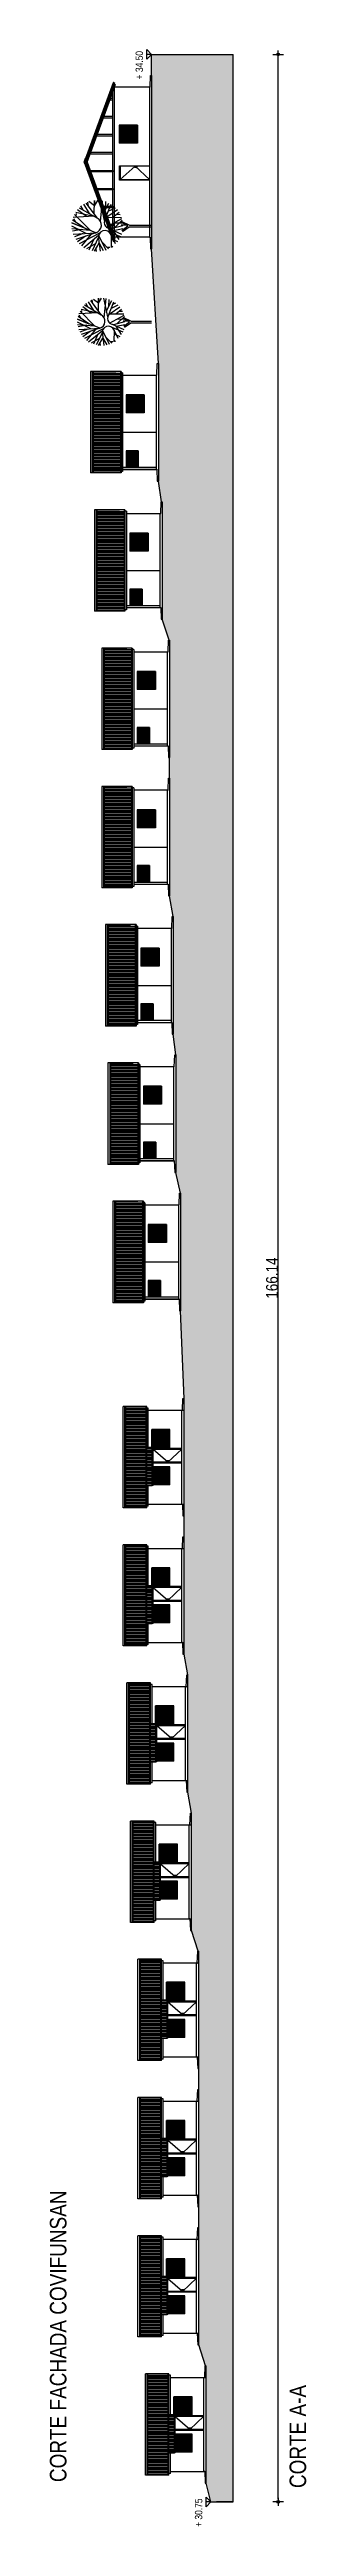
# Model space of a CAD drawing. Header units: inches. Extents: x 203 to 1065, y -1127 to 921.
# Drawn here: x 397.5 to 414.9, y 623.4 to 791.6 of the extents above; entities that cross this region are included whole.
import ezdxf

# ---------------------------------------------------------------- set-up
doc = ezdxf.new("R2010")
doc.units = ezdxf.units.IN
doc.header["$MEASUREMENT"] = 0
doc.header["$PDMODE"] = 35
doc.linetypes.add('CONTINUA', pattern=[0])
for name, color, linetype in [('1-PLATEA', 3, 'Continuous'), ('CORTE MUROS', 4, 'CONTINUA'), ('COTAS', 7, 'Continuous'), ('FACHADA ABERTURAS', 3, 'CONTINUA'), ('FACHADA MUROS', 3, 'CONTINUA'), ('FACHADA TECHO', 3, 'CONTINUA'), ('Vegetación', 102, 'Continuous')]:
    doc.layers.add(name, color=color, linetype=linetype)
doc.styles.add('TECHNICLITE', font='techl___.ttf')
doc.dimstyles.new('1-100', dxfattribs={"dimscale": 0, "dimtxt": 0.09, "dimasz": 0.03, "dimexe": 0.12, "dimexo": 0.2, "dimgap": 0.005, "dimtad": 3, "dimzin": 0, "dimdsep": 46, "dimtxsty": 'TECHNICLITE', "dimblk1": 'COTA', "dimblk2": 'COTA', "dimsah": 1, "dimcen": 2.5, "dimse1": 1, "dimse2": 1, "dimclrd": 7, "dimclre": 7, "dimclrt": 7, "dimadec": 0, "dimazin": 0, "dimtfac": 1, "dimtdec": 6, "dimtmove": 2, "dimatfit": 3, "dimldrblk": 'COTA', "dimfxl": 1, "dimtolj": 1, "dimtzin": 0, "dimarcsym": 0})

msp = doc.modelspace()

# ---------------------------------------------------------------- texts
at = {"layer": 'COTAS', "style": 'TECHNICLITE'}
for s, height, p in [('+ 34.50', 0.5, (403.842, 789.532)), ('CORTE FACHADA COVIFUNSAN ', 1.12299, (398.657, 626.43)), ('CORTE A-A  ', 1.12299, (414.898, 626.023)), ('+ 30.75', 0.5, (407.862, 623.39))]:
    msp.add_text(s, height=height, rotation=90, dxfattribs=at).set_placement(p)

# ---------------------------------------------------------------- blocks, each defined once
blk = doc.blocks.new('COTA')
h = blk.add_hatch(color=256)
edge = h.paths.add_edge_path()
edge.add_arc((0, 0), 0.5, 0, 360)
for p, q in [((-1.5, 0), (1.5, 0)), ((0, 2), (0, -2))]:
    blk.add_line(p, q)
blk.add_circle((0, 0), 0.5)
blk = doc.blocks.new('*D51')
at = {"layer": 'COTAS', "color": 7, "lineweight": -2, "transparency": 16777216}
blk.add_line((413, 625.27), (413, 791.05), dxfattribs=at)
at = {"layer": 'Defpoints', "color": 0, "transparency": 16777216}
for p in [(409.95, 791.23), (413, 791.23), (409.95, 625.09)]:
    blk.add_point(p, dxfattribs=at)
at = {"layer": 'COTAS', "color": 7, "lineweight": -2, "transparency": 16777216, "xscale": 0.18, "yscale": 0.18, "zscale": 0.18}
for p, rotation in [((413, 791.23), 90), ((413, 625.09), 270)]:
    blk.add_blockref('COTA', p, dxfattribs=dict(at, rotation=rotation))
at = {"layer": 'COTAS', "color": 7, "transparency": 16777216, "insert": (412.59, 708.16), "char_height": 0.8, "attachment_point": 5, "rotation": 90, "style": 'TECHNICLITE'}
blk.add_mtext('\\A1;166.14', dxfattribs=at)
blk = doc.blocks.new('vegetacion_02')
at = {"color": 0}
for p, q in [((-259, 948), (-106, 765)), ((-98, 862), (-238, 974)), ((-84, 753), (-215, 1003)), ((-120, 928), (-190, 1023)), ((-77, 799), (-160, 1047)), ((-88, 956), (-128, 1062)), ((-96, 1078), (-77, 799)), ((-85, 919), (4, 1094)), ((-77, 799), (43, 1094)), ((-38, 971), (-59, 1086)), ((-27, 1094), (-47, 871)), ((-47, 871), (147, 1061)), ((43, 1094), (-18, 944)), ((-18, 944), (79, 1085)), ((53, 1047), (96, 1072)), ((231, 1003), (101, 781)), ((101, 781), (289, 919)), ((126, 824), (112, 1078)), ((121, 916), (206, 1023)), ((176, 1047), (126, 824)), ((127, 1042), (158, 1038)), ((158, 878), (275, 948)), ((176, 1047), (176, 1047)), ((204, 957), (253, 982)), ((-277, 798), (-308, 796)), ((-306, 815), (-207, 759)), ((-154, 766), (-306, 745)), ((-142, 769), (-299, 846)), ((-207, 759), (-297, 708)), ((-157, 826), (-290, 884)), ((-106, 765), (-290, 676)), ((-208, 801), (-276, 914)), ((-190, 724), (-274, 642)), ((-103, 611), (-259, 612)), ((-255, 661), (-253, 626)), ((-233, 612), (-251, 592)), ((-215, 557), (-103, 611)), ((-153, 611), (-186, 533)), ((-65, 642), (-125, 496)), ((-25, 635), (-96, 482)), ((-77, 799), (-77, 799)), ((-26, 615), (12, 467)), ((-8, 671), (97, 479)), ((61, 743), (315, 716)), ((75, 694), (321, 745)), ((93, 685), (275, 612)), ((114, 664), (112, 482)), ((203, 535), (114, 664)), ((152, 710), (289, 641)), ((153, 819), (321, 815)), ((189, 647), (231, 557)), ((214, 679), (306, 676)), ((244, 625), (260, 589)), ((249, 890), (298, 899)), ((255, 817), (306, 884)), ((321, 815), (255, 817)), ((255, 817), (321, 777)), ((-160, 513), (-50, 581)), ((-63, 471), (-6, 391)), ((-51, 481), (9, 406)), ((-50, 581), (-27, 467)), ((-15, 571), (77, 474)), ((-6, 391), (-6, 114)), ((9, 406), (53, 494)), ((66, 487), (15, 385)), ((15, 385), (15, 114)), ((19, 489), (19, 427)), ((46, 572), (43, 467)), ((113, 589), (176, 513)), ((150, 543), (148, 501))]:
    blk.add_line(p, q, dxfattribs=at)
for centre, radius, start, end in [((-133, 687), 82, 291.545, 105.3248), ((16, 829), 97.6, 198.1269, 330.7815), ((51, 621), 76.8, 34.0996, 184.5131)]:
    blk.add_arc(centre, radius, start, end, dxfattribs=at)

# ---------------------------------------------------------------- dimensions: what is measured, and where the dimension line sits
at = {"layer": 'COTAS'}
dim = msp.add_linear_dim(base=(413.002, 791.229), p1=(409.946, 625.086), p2=(409.946, 791.229), angle=90, dimstyle='1-100', override={"dimscale": 1, "dimtxt": 0.8, "dimasz": 0.18}, dxfattribs=at)
dim.commit()
dim.dimension.update_dxf_attribs({"geometry": '*D51', "text_midpoint": (412.588, 708.157)})

# ---------------------------------------------------------------- hatches: boundary and pattern name
at = {"linetype": 'ByBlock', "true_color": 0x139b48}
h = msp.add_hatch(color=114, dxfattribs=at)
h.dxf.hatch_style = 1
h.paths.add_polyline_path([(409.946, 791.229), (404.426, 791.229), (404.426, 789.805), (404.426, 778.029), (404.884, 770.246), (404.884, 762.266), (405.107, 760.859), (405.142, 760.859), (405.142, 752.879), (405.607, 751.472), (405.642, 751.472), (405.642, 743.492), (405.642, 742.085), (405.642, 734.105), (405.892, 732.698), (405.892, 724.718), (406.06, 723.311), (406.06, 715.331), (406.392, 713.924), (406.392, 705.944), (406.624, 699.983), (406.624, 692.021), (406.624, 690.603), (406.624, 682.641), (406.874, 681.223), (406.874, 673.261), (407.124, 671.843), (407.124, 663.881), (407.589, 662.463), (407.624, 662.463), (407.624, 654.501), (407.624, 653.083), (407.624, 645.121), (407.625, 643.703), (407.625, 635.741), (408.09, 634.323), (408.125, 634.323), (408.125, 626.361), (408.446, 625.086), (409.946, 625.086)])
at = {"layer": 'CORTE MUROS'}
h = msp.add_hatch(dxfattribs=at)
h.set_pattern_fill('_USER', color=251, scale=0.1, angle=180, style=0, pattern_type=0)
h.set_pattern_definition([(180, (1173.03361, -1461.80752), (-1e-17, -0.1), [])])
h.paths.add_polyline_path([(400.465, 762.816), (400.465, 769.7), (402.309, 769.691), (402.309, 762.807)])
h = msp.add_hatch(dxfattribs=at)
h.set_pattern_fill('_USER', color=251, scale=0.1, angle=180, style=0, pattern_type=0)
h.set_pattern_definition([(180, (1173.29128, -1471.19452), (-1e-17, -0.1), [])])
h.paths.add_polyline_path([(400.723, 753.429), (400.723, 760.313), (402.567, 760.304), (402.567, 753.42)])
h = msp.add_hatch(dxfattribs=at)
h.set_pattern_fill('_USER', color=251, scale=0.1, angle=180, style=0, pattern_type=0)
h.set_pattern_definition([(180, (1173.79128, -1480.58152), (-1e-17, -0.1), [])])
h.paths.add_polyline_path([(401.223, 744.042), (401.223, 750.926), (403.067, 750.917), (403.067, 744.033)])
h = msp.add_hatch(dxfattribs=at)
h.set_pattern_fill('_USER', color=251, scale=0.1, angle=180, style=0, pattern_type=0)
h.set_pattern_definition([(180, (1173.79128, -1489.96852), (-1e-17, -0.1), [])])
h.paths.add_polyline_path([(401.223, 734.655), (401.223, 741.539), (403.067, 741.53), (403.067, 734.646)])
h = msp.add_hatch(dxfattribs=at)
h.set_pattern_fill('_USER', color=251, scale=0.1, angle=180, style=0, pattern_type=0)
h.set_pattern_definition([(180, (1174.04128, -1499.35552), (-1e-17, -0.1), [])])
h.paths.add_polyline_path([(401.473, 725.268), (401.473, 732.152), (403.317, 732.143), (403.317, 725.259)])
h = msp.add_hatch(dxfattribs=at)
h.set_pattern_fill('_USER', color=251, scale=0.1, angle=180, style=0, pattern_type=0)
h.set_pattern_definition([(180, (1174.2095, -1508.74252), (-1e-17, -0.1), [])])
h.paths.add_polyline_path([(401.641, 715.881), (401.641, 722.765), (403.485, 722.756), (403.485, 715.872)])
h = msp.add_hatch(dxfattribs=at)
h.set_pattern_fill('_USER', color=251, scale=0.1, angle=180, style=0, pattern_type=0)
h.set_pattern_definition([(180, (1174.54128, -1518.12952), (-1e-17, -0.1), [])])
h.paths.add_polyline_path([(401.973, 706.494), (401.973, 713.378), (403.817, 713.369), (403.817, 706.485)])
at = {"layer": 'FACHADA ABERTURAS'}
for points in [[(402.313, 785.839), (402.313, 786.371), (403.399, 786.371), (403.399, 785.839)], [(402.313, 785.254), (402.313, 785.79), (403.399, 785.79), (403.399, 785.254)], [(402.771, 767.532), (402.771, 768.064), (403.858, 768.064), (403.858, 767.532)], [(403.453, 764.268), (402.771, 764.268), (402.771, 763.736), (403.453, 763.736)], [(402.771, 763.206), (402.771, 763.687), (403.453, 763.687), (403.453, 763.206)], [(403.029, 758.145), (403.029, 758.677), (404.116, 758.677), (404.116, 758.145)], [(403.029, 757.56), (403.029, 758.096), (404.116, 758.096), (404.116, 757.56)], [(403.711, 754.881), (403.029, 754.881), (403.029, 754.349), (403.711, 754.349)], [(403.029, 753.819), (403.029, 754.3), (403.711, 754.3), (403.711, 753.819)], [(403.529, 748.758), (403.529, 749.29), (404.616, 749.29), (404.616, 748.758)], [(403.529, 748.173), (403.529, 748.709), (404.616, 748.709), (404.616, 748.173)], [(404.211, 745.494), (403.529, 745.494), (403.529, 744.962), (404.211, 744.962)], [(403.529, 744.432), (403.529, 744.913), (404.211, 744.913), (404.211, 744.432)], [(403.529, 739.371), (403.529, 739.903), (404.616, 739.903), (404.616, 739.371)], [(403.529, 738.786), (403.529, 739.322), (404.616, 739.322), (404.616, 738.786)], [(404.211, 736.107), (403.529, 736.107), (403.529, 735.575), (404.211, 735.575)], [(403.529, 735.045), (403.529, 735.526), (404.211, 735.526), (404.211, 735.045)], [(403.779, 729.984), (403.779, 730.516), (404.866, 730.516), (404.866, 729.984)], [(403.779, 729.399), (403.779, 729.935), (404.866, 729.935), (404.866, 729.399)], [(404.461, 726.72), (403.779, 726.72), (403.779, 726.188), (404.461, 726.188)], [(403.779, 725.658), (403.779, 726.139), (404.461, 726.139), (404.461, 725.658)], [(403.947, 720.597), (403.947, 721.129), (405.034, 721.129), (405.034, 720.597)], [(403.947, 720.012), (403.947, 720.548), (405.034, 720.548), (405.034, 720.012)], [(404.629, 717.333), (403.947, 717.333), (403.947, 716.801), (404.629, 716.801)], [(403.947, 716.271), (403.947, 716.752), (404.629, 716.752), (404.629, 716.271)], [(404.279, 711.21), (404.279, 711.742), (405.366, 711.742), (405.366, 711.21)], [(404.279, 710.625), (404.279, 711.161), (405.366, 711.161), (405.366, 710.625)], [(404.961, 707.946), (404.279, 707.946), (404.279, 707.414), (404.961, 707.414)], [(404.279, 706.884), (404.279, 707.365), (404.961, 707.365), (404.961, 706.884)], [(405.598, 697.284), (405.598, 697.821), (404.511, 697.821), (404.511, 697.284)], [(404.511, 697.235), (404.511, 696.703), (405.598, 696.703), (405.598, 697.235)], [(405.598, 687.904), (405.598, 688.441), (404.511, 688.441), (404.511, 687.904)], [(404.511, 687.855), (404.511, 687.323), (405.598, 687.323), (405.598, 687.855)], [(405.848, 678.524), (405.848, 679.061), (404.761, 679.061), (404.761, 678.524)], [(404.761, 678.475), (404.761, 677.943), (405.848, 677.943), (405.848, 678.475)], [(406.098, 669.144), (406.098, 669.681), (405.011, 669.681), (405.011, 669.144)], [(405.011, 669.095), (405.011, 668.563), (406.098, 668.563), (406.098, 669.095)], [(406.598, 659.764), (406.598, 660.301), (405.511, 660.301), (405.511, 659.764)], [(405.511, 659.715), (405.511, 659.183), (406.598, 659.183), (406.598, 659.715)], [(406.598, 650.384), (406.598, 650.921), (405.511, 650.921), (405.511, 650.384)], [(405.511, 650.335), (405.511, 649.803), (406.598, 649.803), (406.598, 650.335)], [(406.599, 641.004), (406.599, 641.541), (405.512, 641.541), (405.512, 641.004)], [(405.512, 640.955), (405.512, 640.423), (406.599, 640.423), (406.599, 640.955)], [(407.099, 631.624), (407.099, 632.161), (406.012, 632.161), (406.012, 631.624)], [(406.012, 631.575), (406.012, 631.043), (407.099, 631.043), (407.099, 631.575)]]:
    msp.add_hatch(color=252, dxfattribs=at).paths.add_polyline_path(points)
at = {"layer": 'FACHADA ABERTURAS', "transparency": 33554687}
msp.add_hatch(color=252, dxfattribs=at).paths.add_polyline_path([(402.771, 766.947), (402.771, 767.483), (403.858, 767.483), (403.858, 766.947)])
at = {"layer": 'FACHADA ABERTURAS'}
h = msp.add_hatch(color=252, dxfattribs=at)
h.paths.add_polyline_path([(405.598, 694.76), (405.598, 695.297), (404.529, 695.297), (404.529, 694.76)])
h.paths.add_polyline_path([(405.598, 694.179), (405.598, 694.711), (404.529, 694.711), (404.529, 694.179)])
h = msp.add_hatch(color=252, dxfattribs=at)
h.paths.add_polyline_path([(405.598, 685.38), (405.598, 685.917), (404.529, 685.917), (404.529, 685.38)])
h.paths.add_polyline_path([(405.598, 684.799), (405.598, 685.331), (404.529, 685.331), (404.529, 684.799)])
h = msp.add_hatch(color=252, dxfattribs=at)
h.paths.add_polyline_path([(405.848, 676), (405.848, 676.537), (404.779, 676.537), (404.779, 676)])
h.paths.add_polyline_path([(405.848, 675.419), (405.848, 675.951), (404.779, 675.951), (404.779, 675.419)])
h = msp.add_hatch(color=252, dxfattribs=at)
h.paths.add_polyline_path([(406.098, 666.62), (406.098, 667.157), (405.029, 667.157), (405.029, 666.62)])
h.paths.add_polyline_path([(406.098, 666.039), (406.098, 666.571), (405.029, 666.571), (405.029, 666.039)])
h = msp.add_hatch(color=252, dxfattribs=at)
h.paths.add_polyline_path([(406.598, 657.24), (406.598, 657.777), (405.529, 657.777), (405.529, 657.24)])
h.paths.add_polyline_path([(406.598, 656.659), (406.598, 657.191), (405.529, 657.191), (405.529, 656.659)])
h = msp.add_hatch(color=252, dxfattribs=at)
h.paths.add_polyline_path([(406.598, 647.86), (406.598, 648.397), (405.529, 648.397), (405.529, 647.86)])
h.paths.add_polyline_path([(406.598, 647.279), (406.598, 647.811), (405.529, 647.811), (405.529, 647.279)])
h = msp.add_hatch(color=252, dxfattribs=at)
h.paths.add_polyline_path([(406.599, 638.48), (406.599, 639.017), (405.53, 639.017), (405.53, 638.48)])
h.paths.add_polyline_path([(406.599, 637.899), (406.599, 638.431), (405.53, 638.431), (405.53, 637.899)])
h = msp.add_hatch(color=252, dxfattribs=at)
h.paths.add_polyline_path([(407.099, 629.1), (407.099, 629.637), (406.03, 629.637), (406.03, 629.1)])
h.paths.add_polyline_path([(407.099, 628.519), (407.099, 629.051), (406.03, 629.051), (406.03, 628.519)])
at = {"layer": 'FACHADA TECHO'}
h = msp.add_hatch(dxfattribs=at)
h.set_pattern_fill('_USER', color=251, scale=0.1, angle=180, style=0, pattern_type=0)
h.set_pattern_definition([(180, (-861.93225, -1791.36655), (-1e-17, -0.1), [])])
h.paths.add_polyline_path([(402.674, 692.567), (404.049, 692.567), (404.049, 699.437), (402.674, 699.437)])
h = msp.add_hatch(dxfattribs=at)
h.set_pattern_fill('_USER', color=251, scale=0.1, angle=180, style=0, pattern_type=0)
h.set_pattern_definition([(180, (1629.515, -1852.38834), (-1e-17, -0.1), [])])
h.paths.add_polyline_path([(404.474, 696.66), (404.104, 696.66), (404.104, 694.082), (404.474, 694.082)])
h = msp.add_hatch(dxfattribs=at)
h.set_pattern_fill('_USER', color=251, scale=0.1, angle=180, style=0, pattern_type=0)
h.set_pattern_definition([(180, (-861.93225, -1800.74655), (-1e-17, -0.1), [])])
h.paths.add_polyline_path([(402.674, 683.187), (404.049, 683.187), (404.049, 690.057), (402.674, 690.057)])
h = msp.add_hatch(dxfattribs=at)
h.set_pattern_fill('_USER', color=251, scale=0.1, angle=180, style=0, pattern_type=0)
h.set_pattern_definition([(180, (1629.515, -1861.76834), (-1e-17, -0.1), [])])
h.paths.add_polyline_path([(404.474, 687.28), (404.104, 687.28), (404.104, 684.702), (404.474, 684.702)])
h = msp.add_hatch(dxfattribs=at)
h.set_pattern_fill('_USER', color=251, scale=0.1, angle=180, style=0, pattern_type=0)
h.set_pattern_definition([(180, (-861.68225, -1810.12655), (-1e-17, -0.1), [])])
h.paths.add_polyline_path([(402.924, 673.807), (404.299, 673.807), (404.299, 680.677), (402.924, 680.677)])
h = msp.add_hatch(dxfattribs=at)
h.set_pattern_fill('_USER', color=251, scale=0.1, angle=180, style=0, pattern_type=0)
h.set_pattern_definition([(180, (1629.765, -1871.14834), (-1e-17, -0.1), [])])
h.paths.add_polyline_path([(404.724, 677.9), (404.354, 677.9), (404.354, 675.322), (404.724, 675.322)])
h = msp.add_hatch(dxfattribs=at)
h.set_pattern_fill('_USER', color=251, scale=0.1, angle=180, style=0, pattern_type=0)
h.set_pattern_definition([(180, (-861.43225, -1819.50655), (-1e-17, -0.1), [])])
h.paths.add_polyline_path([(403.174, 664.427), (404.549, 664.427), (404.549, 671.297), (403.174, 671.297)])
h = msp.add_hatch(dxfattribs=at)
h.set_pattern_fill('_USER', color=251, scale=0.1, angle=180, style=0, pattern_type=0)
h.set_pattern_definition([(180, (1630.015, -1880.52834), (-1e-17, -0.1), [])])
h.paths.add_polyline_path([(404.974, 668.52), (404.604, 668.52), (404.604, 665.942), (404.974, 665.942)])
h = msp.add_hatch(dxfattribs=at)
h.set_pattern_fill('_USER', color=251, scale=0.1, angle=180, style=0, pattern_type=0)
h.set_pattern_definition([(180, (-860.93225, -1828.88655), (-1e-17, -0.1), [])])
h.paths.add_polyline_path([(403.674, 655.047), (405.049, 655.047), (405.049, 661.917), (403.674, 661.917)])
h = msp.add_hatch(dxfattribs=at)
h.set_pattern_fill('_USER', color=251, scale=0.1, angle=180, style=0, pattern_type=0)
h.set_pattern_definition([(180, (1630.515, -1889.90834), (-1e-17, -0.1), [])])
h.paths.add_polyline_path([(405.474, 659.14), (405.104, 659.14), (405.104, 656.562), (405.474, 656.562)])
h = msp.add_hatch(dxfattribs=at)
h.set_pattern_fill('_USER', color=251, scale=0.1, angle=180, style=0, pattern_type=0)
h.set_pattern_definition([(180, (-860.93225, -1838.26655), (-1e-17, -0.1), [])])
h.paths.add_polyline_path([(403.674, 645.667), (405.049, 645.667), (405.049, 652.537), (403.674, 652.537)])
h = msp.add_hatch(dxfattribs=at)
h.set_pattern_fill('_USER', color=251, scale=0.1, angle=180, style=0, pattern_type=0)
h.set_pattern_definition([(180, (1630.515, -1899.28834), (-1e-17, -0.1), [])])
h.paths.add_polyline_path([(405.474, 649.76), (405.104, 649.76), (405.104, 647.182), (405.474, 647.182)])
h = msp.add_hatch(dxfattribs=at)
h.set_pattern_fill('_USER', color=251, scale=0.1, angle=180, style=0, pattern_type=0)
h.set_pattern_definition([(180, (-860.93131, -1847.64655), (-1e-17, -0.1), [])])
h.paths.add_polyline_path([(403.675, 636.287), (405.05, 636.287), (405.05, 643.157), (403.675, 643.157)])
h = msp.add_hatch(dxfattribs=at)
h.set_pattern_fill('_USER', color=251, scale=0.1, angle=180, style=0, pattern_type=0)
h.set_pattern_definition([(180, (1630.51594, -1908.66834), (-1e-17, -0.1), [])])
h.paths.add_polyline_path([(405.475, 640.38), (405.105, 640.38), (405.105, 637.802), (405.475, 637.802)])
h = msp.add_hatch(dxfattribs=at)
h.set_pattern_fill('_USER', color=251, scale=0.1, angle=180, style=0, pattern_type=0)
h.set_pattern_definition([(180, (-860.43131, -1857.02655), (-1e-17, -0.1), [])])
h.paths.add_polyline_path([(404.175, 626.907), (405.55, 626.907), (405.55, 633.777), (404.175, 633.777)])
h = msp.add_hatch(dxfattribs=at)
h.set_pattern_fill('_USER', color=251, scale=0.1, angle=180, style=0, pattern_type=0)
h.set_pattern_definition([(180, (1631.01594, -1918.04834), (-1e-17, -0.1), [])])
h.paths.add_polyline_path([(405.975, 631), (405.605, 631), (405.605, 628.422), (405.975, 628.422)])

# ---------------------------------------------------------------- linework, layer by layer
at = {"linetype": 'ByBlock'}
for p, q in [((406.624, 690.603), (406.624, 692.021)), ((409.946, 625.086), (408.826, 625.086))]:
    msp.add_line(p, q, dxfattribs=at)
at = {"layer": '1-PLATEA', "color": 4}
for p, q in [((404.276, 789.005), (404.276, 778.829)), ((404.276, 789.005), (404.326, 789.005)), ((404.326, 789.005), (404.356, 789.805)), ((404.356, 789.805), (404.426, 789.805)), ((404.426, 789.805), (404.426, 778.029)), ((404.276, 778.829), (404.326, 778.829)), ((404.326, 778.829), (404.356, 778.029)), ((404.356, 778.029), (404.426, 778.029)), ((404.784, 769.446), (404.814, 770.246)), ((404.814, 770.246), (404.884, 770.246)), ((404.884, 770.246), (404.884, 762.266)), ((404.734, 769.446), (404.734, 763.066)), ((404.734, 769.446), (404.784, 769.446)), ((404.734, 763.066), (404.784, 763.066)), ((404.784, 763.066), (404.814, 762.266)), ((404.814, 762.266), (404.884, 762.266)), ((404.992, 760.059), (404.992, 753.679)), ((404.992, 760.059), (405.042, 760.059)), ((405.042, 760.059), (405.072, 760.859)), ((405.072, 760.859), (405.142, 760.859)), ((405.142, 760.859), (405.142, 752.879)), ((404.992, 753.679), (405.042, 753.679)), ((405.042, 753.679), (405.072, 752.879)), ((405.072, 752.879), (405.142, 752.879)), ((405.492, 750.672), (405.492, 744.292)), ((405.492, 750.672), (405.542, 750.672)), ((405.542, 750.672), (405.572, 751.472)), ((405.572, 751.472), (405.642, 751.472)), ((405.642, 751.472), (405.642, 743.492)), ((405.492, 744.292), (405.542, 744.292)), ((405.542, 744.292), (405.572, 743.492)), ((405.572, 743.492), (405.642, 743.492)), ((405.542, 741.285), (405.572, 742.085)), ((405.572, 742.085), (405.642, 742.085)), ((405.642, 742.085), (405.642, 734.105)), ((405.492, 741.285), (405.492, 734.905)), ((405.492, 741.285), (405.542, 741.285)), ((405.492, 734.905), (405.542, 734.905)), ((405.542, 734.905), (405.572, 734.105)), ((405.572, 734.105), (405.642, 734.105)), ((405.742, 731.898), (405.742, 725.518)), ((405.742, 731.898), (405.792, 731.898)), ((405.792, 731.898), (405.822, 732.698)), ((405.822, 732.698), (405.892, 732.698)), ((405.892, 732.698), (405.892, 724.718)), ((405.742, 725.518), (405.792, 725.518)), ((405.792, 725.518), (405.822, 724.718)), ((405.822, 724.718), (405.892, 724.718)), ((405.96, 722.511), (405.99, 723.311)), ((405.99, 723.311), (406.06, 723.311)), ((406.06, 723.311), (406.06, 715.331)), ((405.91, 722.511), (405.91, 716.131)), ((405.91, 722.511), (405.96, 722.511)), ((405.91, 716.131), (405.96, 716.131)), ((405.96, 716.131), (405.99, 715.331)), ((405.99, 715.331), (406.06, 715.331)), ((406.242, 713.124), (406.242, 706.744)), ((406.242, 713.124), (406.292, 713.124)), ((406.292, 713.124), (406.322, 713.924)), ((406.322, 713.924), (406.392, 713.924)), ((406.392, 713.924), (406.392, 705.944)), ((406.242, 706.744), (406.292, 706.744)), ((406.292, 706.744), (406.322, 705.944)), ((406.322, 705.944), (406.392, 705.944)), ((406.524, 699.183), (406.554, 699.983)), ((406.554, 699.983), (406.624, 699.983)), ((406.624, 692.021), (406.624, 699.983)), ((406.474, 692.821), (406.474, 699.183)), ((406.474, 699.183), (406.524, 699.183)), ((406.474, 692.821), (406.524, 692.821)), ((406.524, 692.821), (406.554, 692.021)), ((406.554, 692.021), (406.624, 692.021)), ((406.474, 683.441), (406.474, 689.803)), ((406.474, 689.803), (406.524, 689.803)), ((406.524, 689.803), (406.554, 690.603)), ((406.554, 690.603), (406.624, 690.603)), ((406.624, 682.641), (406.624, 690.603)), ((406.474, 683.441), (406.524, 683.441)), ((406.524, 683.441), (406.554, 682.641)), ((406.554, 682.641), (406.624, 682.641)), ((406.774, 680.423), (406.804, 681.223)), ((406.804, 681.223), (406.874, 681.223)), ((406.874, 673.261), (406.874, 681.223)), ((406.724, 674.061), (406.724, 680.423)), ((406.724, 680.423), (406.774, 680.423)), ((406.724, 674.061), (406.774, 674.061)), ((406.774, 674.061), (406.804, 673.261)), ((406.804, 673.261), (406.874, 673.261)), ((406.974, 664.681), (406.974, 671.043)), ((406.974, 671.043), (407.024, 671.043)), ((407.024, 671.043), (407.054, 671.843)), ((407.054, 671.843), (407.124, 671.843)), ((407.124, 663.881), (407.124, 671.843)), ((406.974, 664.681), (407.024, 664.681)), ((407.024, 664.681), (407.054, 663.881)), ((407.054, 663.881), (407.124, 663.881)), ((407.474, 655.301), (407.474, 661.663)), ((407.474, 661.663), (407.524, 661.663)), ((407.524, 661.663), (407.554, 662.463)), ((407.554, 662.463), (407.624, 662.463)), ((407.624, 654.501), (407.624, 662.463)), ((407.474, 655.301), (407.524, 655.301)), ((407.524, 655.301), (407.554, 654.501)), ((407.554, 654.501), (407.624, 654.501)), ((407.524, 652.283), (407.554, 653.083)), ((407.554, 653.083), (407.624, 653.083)), ((407.624, 645.121), (407.624, 653.083)), ((407.474, 645.921), (407.474, 652.283)), ((407.474, 652.283), (407.524, 652.283)), ((407.474, 645.921), (407.524, 645.921)), ((407.524, 645.921), (407.554, 645.121)), ((407.554, 645.121), (407.624, 645.121)), ((407.475, 636.541), (407.475, 642.903)), ((407.475, 642.903), (407.525, 642.903)), ((407.525, 642.903), (407.555, 643.703)), ((407.555, 643.703), (407.625, 643.703)), ((407.625, 635.741), (407.625, 643.703)), ((407.475, 636.541), (407.525, 636.541)), ((407.525, 636.541), (407.555, 635.741)), ((407.555, 635.741), (407.625, 635.741)), ((408.025, 633.523), (408.055, 634.323)), ((408.055, 634.323), (408.125, 634.323)), ((408.125, 626.361), (408.125, 634.323)), ((407.975, 627.161), (407.975, 633.523)), ((407.975, 633.523), (408.025, 633.523)), ((407.975, 627.161), (408.025, 627.161)), ((408.025, 627.161), (408.055, 626.361)), ((408.055, 626.361), (408.125, 626.361))]:
    msp.add_line(p, q, dxfattribs=at)
at = {"layer": 'CORTE MUROS'}
for p, q in [((402.464, 769.6), (402.364, 769.6)), ((402.464, 769.6), (402.464, 762.912)), ((402.464, 762.912), (402.364, 762.912)), ((402.721, 760.213), (402.621, 760.213)), ((402.721, 760.213), (402.721, 753.525)), ((402.721, 753.525), (402.621, 753.525)), ((403.221, 750.826), (403.121, 750.826)), ((403.221, 750.826), (403.221, 744.138)), ((403.221, 744.138), (403.121, 744.138)), ((403.221, 741.439), (403.121, 741.439)), ((403.221, 741.439), (403.221, 734.751)), ((403.221, 734.751), (403.121, 734.751)), ((403.471, 732.052), (403.371, 732.052)), ((403.471, 732.052), (403.471, 725.364)), ((403.471, 725.364), (403.371, 725.364)), ((403.639, 722.665), (403.539, 722.665)), ((403.639, 722.665), (403.639, 715.977)), ((403.639, 715.977), (403.539, 715.977)), ((403.971, 713.278), (403.871, 713.278)), ((403.971, 713.278), (403.971, 706.59)), ((403.971, 706.59), (403.871, 706.59)), ((404.204, 699.337), (404.104, 699.337)), ((404.204, 696.66), (404.204, 699.337)), ((404.474, 696.66), (404.474, 694.082)), ((404.204, 692.667), (404.204, 694.082)), ((404.204, 692.667), (404.104, 692.667)), ((404.204, 689.957), (404.104, 689.957)), ((404.204, 687.28), (404.204, 689.957)), ((404.474, 687.28), (404.474, 684.702)), ((404.204, 683.287), (404.204, 684.702)), ((404.204, 683.287), (404.104, 683.287)), ((404.454, 680.577), (404.354, 680.577)), ((404.454, 677.9), (404.454, 680.577)), ((404.724, 677.9), (404.724, 675.322)), ((404.454, 673.907), (404.454, 675.322)), ((404.454, 673.907), (404.354, 673.907)), ((404.704, 671.197), (404.604, 671.197)), ((404.704, 668.52), (404.704, 671.197)), ((404.974, 668.52), (404.974, 665.942)), ((404.704, 664.527), (404.704, 665.942)), ((404.704, 664.527), (404.604, 664.527)), ((405.204, 661.817), (405.104, 661.817)), ((405.204, 659.14), (405.204, 661.817)), ((405.474, 659.14), (405.474, 656.562)), ((405.204, 655.147), (405.204, 656.562)), ((405.204, 655.147), (405.104, 655.147)), ((405.204, 652.437), (405.104, 652.437)), ((405.204, 649.76), (405.204, 652.437)), ((405.474, 649.76), (405.474, 647.182)), ((405.204, 645.767), (405.104, 645.767)), ((405.204, 645.767), (405.204, 647.182)), ((405.205, 643.057), (405.105, 643.057)), ((405.205, 640.38), (405.205, 643.057)), ((405.475, 640.38), (405.475, 637.802)), ((405.205, 636.387), (405.205, 637.802)), ((405.205, 636.387), (405.105, 636.387)), ((405.705, 633.677), (405.605, 633.677)), ((405.705, 631), (405.705, 633.677)), ((405.975, 631), (405.975, 628.422)), ((405.705, 627.007), (405.705, 628.422)), ((405.705, 627.007), (405.605, 627.007))]:
    msp.add_line(p, q, dxfattribs=at)
for points in [[(400.038, 783.917), (400.059, 783.917), (401.8, 788.666), (401.8, 788.724)], [(401.8, 779.109), (401.8, 788.724)], [(401.895, 788.983), (401.895, 778.85)], [(401.194, 787.014), (401.159, 786.919), (401.8, 786.919), (401.8, 787.014), (401.194, 787.014)], [(401.641, 788.234), (401.606, 788.139), (401.799, 788.139), (401.799, 788.234), (401.641, 788.234)], [(400.747, 785.794), (400.712, 785.699), (401.8, 785.699), (401.8, 785.794), (400.747, 785.794)], [(400.038, 783.917), (400.059, 783.917), (401.8, 779.167), (401.8, 779.109)], [(400.3, 784.574), (400.265, 784.479), (401.8, 784.479), (401.8, 784.574), (400.3, 784.574)], [(400.3, 783.259), (400.265, 783.354), (401.8, 783.354), (401.8, 783.259), (400.3, 783.259)], [(400.747, 782.039), (400.712, 782.134), (401.8, 782.134), (401.8, 782.039), (400.747, 782.039)], [(401.194, 780.819), (401.159, 780.914), (401.8, 780.914), (401.8, 780.819), (401.194, 780.819)], [(401.641, 779.599), (401.606, 779.694), (401.799, 779.694), (401.799, 779.599), (401.641, 779.599)]]:
    msp.add_lwpolyline(points, dxfattribs=at)
at = {"layer": 'COTAS'}
for p, q in [((404.098, 790.903), (404.1, 791.556)), ((404.426, 791.229), (404.099, 791.23)), ((404.426, 791.229), (404.1, 791.556)), ((408.118, 624.761), (408.12, 625.414)), ((408.446, 625.086), (408.119, 625.088)), ((408.446, 625.086), (408.12, 625.414))]:
    msp.add_line(p, q, dxfattribs=at)
for points in [[(404.098, 790.903), (404.426, 791.229)], [(408.118, 624.761), (408.446, 625.086)]]:
    msp.add_lwpolyline(points, dxfattribs=at)
at = {"layer": 'FACHADA ABERTURAS'}
for p, q in [((403.474, 786.422), (402.239, 786.422)), ((402.239, 786.422), (402.239, 785.2)), ((402.279, 786.392), (402.279, 785.23)), ((402.279, 786.392), (403.434, 786.392)), ((402.279, 785.806), (403.434, 785.806)), ((403.434, 785.23), (402.279, 785.23)), ((402.313, 786.371), (402.313, 785.839)), ((402.313, 786.371), (403.399, 786.371)), ((402.313, 785.839), (403.399, 785.839)), ((402.313, 785.79), (402.313, 785.254)), ((402.313, 785.79), (403.399, 785.79)), ((402.313, 785.254), (403.399, 785.254)), ((403.399, 786.371), (403.399, 785.839)), ((403.399, 785.79), (403.399, 785.254)), ((403.434, 786.392), (403.434, 785.23)), ((403.474, 786.422), (403.474, 785.2)), ((403.474, 785.2), (402.239, 785.2)), ((403.26, 783.61), (403.26, 783.553)), ((403.435, 783.61), (403.26, 783.61)), ((403.435, 783.553), (403.26, 783.553)), ((403.435, 783.61), (403.435, 783.553)), ((403.932, 768.115), (402.697, 768.115)), ((402.697, 768.115), (402.697, 766.893)), ((403.932, 766.893), (402.697, 766.893)), ((402.737, 768.085), (402.737, 766.923)), ((402.737, 768.085), (403.892, 768.085)), ((402.737, 767.499), (403.892, 767.499)), ((403.892, 766.923), (402.737, 766.923)), ((402.771, 768.064), (402.771, 767.532)), ((402.771, 768.064), (403.858, 768.064)), ((402.771, 767.532), (403.858, 767.532)), ((402.771, 767.483), (402.771, 766.947)), ((402.771, 767.483), (403.858, 767.483)), ((402.771, 766.947), (403.858, 766.947)), ((403.858, 768.064), (403.858, 767.532)), ((403.858, 767.483), (403.858, 766.947)), ((403.892, 768.085), (403.892, 766.923)), ((403.932, 768.115), (403.932, 766.893)), ((403.527, 764.319), (402.697, 764.319)), ((402.697, 764.319), (402.697, 763.206)), ((402.737, 764.289), (402.737, 763.206)), ((402.737, 764.289), (403.487, 764.289)), ((402.737, 763.703), (403.487, 763.703)), ((402.771, 764.268), (402.771, 763.736)), ((402.771, 764.268), (403.453, 764.268)), ((402.771, 763.736), (403.453, 763.736)), ((402.771, 763.687), (402.771, 763.206)), ((402.771, 763.687), (403.453, 763.687)), ((403.453, 764.268), (403.453, 763.736)), ((403.453, 763.687), (403.453, 763.206)), ((403.487, 764.289), (403.487, 763.206)), ((403.527, 764.319), (403.527, 763.206)), ((404.19, 758.728), (402.955, 758.728)), ((402.955, 758.728), (402.955, 757.506)), ((402.995, 758.698), (402.995, 757.536)), ((402.995, 758.698), (404.15, 758.698)), ((403.029, 758.677), (403.029, 758.145)), ((403.029, 758.677), (404.116, 758.677)), ((404.116, 758.677), (404.116, 758.145)), ((404.15, 758.698), (404.15, 757.536)), ((404.19, 758.728), (404.19, 757.506)), ((404.19, 757.506), (402.955, 757.506)), ((402.995, 758.112), (404.15, 758.112)), ((404.15, 757.536), (402.995, 757.536)), ((403.029, 758.145), (404.116, 758.145)), ((403.029, 758.096), (403.029, 757.56)), ((403.029, 758.096), (404.116, 758.096)), ((403.029, 757.56), (404.116, 757.56)), ((404.116, 758.096), (404.116, 757.56)), ((403.785, 754.932), (402.955, 754.932)), ((402.955, 754.932), (402.955, 753.819)), ((402.995, 754.902), (402.995, 753.819)), ((402.995, 754.902), (403.745, 754.902)), ((402.995, 754.316), (403.745, 754.316)), ((403.029, 754.881), (403.029, 754.349)), ((403.029, 754.881), (403.711, 754.881)), ((403.029, 754.349), (403.711, 754.349)), ((403.029, 754.3), (403.029, 753.819)), ((403.029, 754.3), (403.711, 754.3)), ((403.711, 754.881), (403.711, 754.349)), ((403.711, 754.3), (403.711, 753.819)), ((403.745, 754.902), (403.745, 753.819)), ((403.785, 754.932), (403.785, 753.819)), ((404.69, 749.341), (403.455, 749.341)), ((403.455, 749.341), (403.455, 748.119)), ((403.495, 749.311), (403.495, 748.149)), ((403.495, 749.311), (404.65, 749.311)), ((403.495, 748.725), (404.65, 748.725)), ((403.529, 749.29), (403.529, 748.758)), ((403.529, 749.29), (404.616, 749.29)), ((403.529, 748.758), (404.616, 748.758)), ((403.529, 748.709), (403.529, 748.173)), ((403.529, 748.709), (404.616, 748.709)), ((404.616, 749.29), (404.616, 748.758)), ((404.616, 748.709), (404.616, 748.173)), ((404.65, 749.311), (404.65, 748.149)), ((404.69, 749.341), (404.69, 748.119)), ((404.69, 748.119), (403.455, 748.119)), ((404.65, 748.149), (403.495, 748.149)), ((403.529, 748.173), (404.616, 748.173)), ((404.285, 745.545), (403.455, 745.545)), ((403.455, 745.545), (403.455, 744.432)), ((403.495, 745.515), (403.495, 744.432)), ((403.495, 745.515), (404.245, 745.515)), ((403.495, 744.929), (404.245, 744.929)), ((403.529, 745.494), (403.529, 744.962)), ((403.529, 745.494), (404.211, 745.494)), ((403.529, 744.962), (404.211, 744.962)), ((403.529, 744.913), (403.529, 744.432)), ((403.529, 744.913), (404.211, 744.913)), ((404.211, 745.494), (404.211, 744.962)), ((404.211, 744.913), (404.211, 744.432)), ((404.245, 745.515), (404.245, 744.432)), ((404.285, 745.545), (404.285, 744.432)), ((404.69, 739.954), (403.455, 739.954)), ((403.455, 739.954), (403.455, 738.732)), ((403.495, 739.924), (403.495, 738.762)), ((403.495, 739.924), (404.65, 739.924)), ((403.529, 739.903), (403.529, 739.371)), ((403.529, 739.903), (404.616, 739.903)), ((404.616, 739.903), (404.616, 739.371)), ((404.65, 739.924), (404.65, 738.762)), ((404.69, 739.954), (404.69, 738.732)), ((404.69, 738.732), (403.455, 738.732)), ((403.495, 739.338), (404.65, 739.338)), ((404.65, 738.762), (403.495, 738.762)), ((403.529, 739.371), (404.616, 739.371)), ((403.529, 739.322), (403.529, 738.786)), ((403.529, 739.322), (404.616, 739.322)), ((403.529, 738.786), (404.616, 738.786)), ((404.616, 739.322), (404.616, 738.786)), ((404.285, 736.158), (403.455, 736.158)), ((403.455, 736.158), (403.455, 735.045)), ((403.495, 736.128), (403.495, 735.045)), ((403.495, 736.128), (404.245, 736.128)), ((403.495, 735.542), (404.245, 735.542)), ((403.529, 736.107), (403.529, 735.575)), ((403.529, 736.107), (404.211, 736.107)), ((403.529, 735.575), (404.211, 735.575)), ((403.529, 735.526), (403.529, 735.045)), ((403.529, 735.526), (404.211, 735.526)), ((404.211, 736.107), (404.211, 735.575)), ((404.211, 735.526), (404.211, 735.045)), ((404.245, 736.128), (404.245, 735.045)), ((404.285, 736.158), (404.285, 735.045)), ((404.94, 730.567), (403.705, 730.567)), ((403.705, 730.567), (403.705, 729.345)), ((403.745, 730.537), (403.745, 729.375)), ((403.745, 730.537), (404.9, 730.537)), ((403.745, 729.951), (404.9, 729.951)), ((403.779, 730.516), (403.779, 729.984)), ((403.779, 730.516), (404.866, 730.516)), ((403.779, 729.984), (404.866, 729.984)), ((403.779, 729.935), (403.779, 729.399)), ((403.779, 729.935), (404.866, 729.935)), ((404.866, 730.516), (404.866, 729.984)), ((404.866, 729.935), (404.866, 729.399)), ((404.9, 730.537), (404.9, 729.375)), ((404.94, 730.567), (404.94, 729.345)), ((404.94, 729.345), (403.705, 729.345)), ((404.9, 729.375), (403.745, 729.375)), ((403.779, 729.399), (404.866, 729.399)), ((404.535, 726.771), (403.705, 726.771)), ((403.705, 726.771), (403.705, 725.658)), ((403.745, 726.741), (403.745, 725.658)), ((403.745, 726.741), (404.495, 726.741)), ((403.779, 726.72), (403.779, 726.188)), ((403.779, 726.72), (404.461, 726.72)), ((404.461, 726.72), (404.461, 726.188)), ((404.495, 726.741), (404.495, 725.658)), ((404.535, 726.771), (404.535, 725.658)), ((403.745, 726.155), (404.495, 726.155)), ((403.779, 726.188), (404.461, 726.188)), ((403.779, 726.139), (403.779, 725.658)), ((403.779, 726.139), (404.461, 726.139)), ((404.461, 726.139), (404.461, 725.658)), ((405.108, 721.18), (403.873, 721.18)), ((403.873, 721.18), (403.873, 719.958)), ((405.108, 719.958), (403.873, 719.958)), ((403.913, 721.15), (403.913, 719.988)), ((403.913, 721.15), (405.068, 721.15)), ((403.913, 720.564), (405.068, 720.564)), ((405.068, 719.988), (403.913, 719.988)), ((403.947, 721.129), (403.947, 720.597)), ((403.947, 721.129), (405.034, 721.129)), ((403.947, 720.597), (405.034, 720.597)), ((403.947, 720.548), (403.947, 720.012)), ((403.947, 720.548), (405.034, 720.548)), ((403.947, 720.012), (405.034, 720.012)), ((405.034, 721.129), (405.034, 720.597)), ((405.034, 720.548), (405.034, 720.012)), ((405.068, 721.15), (405.068, 719.988)), ((405.108, 721.18), (405.108, 719.958)), ((404.703, 717.384), (403.873, 717.384)), ((403.873, 717.384), (403.873, 716.271)), ((403.913, 717.354), (403.913, 716.271)), ((403.913, 717.354), (404.663, 717.354)), ((403.913, 716.768), (404.663, 716.768)), ((403.947, 717.333), (403.947, 716.801)), ((403.947, 717.333), (404.629, 717.333)), ((403.947, 716.801), (404.629, 716.801)), ((403.947, 716.752), (403.947, 716.271)), ((403.947, 716.752), (404.629, 716.752)), ((404.629, 717.333), (404.629, 716.801)), ((404.629, 716.752), (404.629, 716.271)), ((404.663, 717.354), (404.663, 716.271)), ((404.703, 717.384), (404.703, 716.271)), ((405.44, 711.793), (404.205, 711.793)), ((404.205, 711.793), (404.205, 710.571)), ((404.245, 711.763), (404.245, 710.601)), ((404.245, 711.763), (405.4, 711.763)), ((404.279, 711.742), (404.279, 711.21)), ((404.279, 711.742), (405.366, 711.742)), ((405.366, 711.742), (405.366, 711.21)), ((405.4, 711.763), (405.4, 710.601)), ((405.44, 711.793), (405.44, 710.571)), ((405.44, 710.571), (404.205, 710.571)), ((404.245, 711.177), (405.4, 711.177)), ((405.4, 710.601), (404.245, 710.601)), ((404.279, 711.21), (405.366, 711.21)), ((404.279, 711.161), (404.279, 710.625)), ((404.279, 711.161), (405.366, 711.161)), ((404.279, 710.625), (405.366, 710.625)), ((405.366, 711.161), (405.366, 710.625)), ((405.035, 707.997), (404.205, 707.997)), ((404.205, 707.997), (404.205, 706.884)), ((404.245, 707.967), (404.245, 706.884)), ((404.245, 707.967), (404.995, 707.967)), ((404.279, 707.946), (404.279, 707.414)), ((404.279, 707.946), (404.961, 707.946)), ((404.961, 707.946), (404.961, 707.414)), ((404.995, 707.967), (404.995, 706.884)), ((405.035, 707.997), (405.035, 706.884)), ((404.245, 707.381), (404.995, 707.381)), ((404.279, 707.414), (404.961, 707.414)), ((404.279, 707.365), (404.279, 706.884)), ((404.279, 707.365), (404.961, 707.365)), ((404.961, 707.365), (404.961, 706.884)), ((405.672, 697.875), (404.437, 697.875)), ((404.437, 696.66), (404.437, 697.875)), ((404.477, 696.683), (404.477, 697.845)), ((405.632, 697.845), (404.477, 697.845)), ((404.511, 697.284), (404.511, 697.821)), ((404.511, 697.821), (405.598, 697.821)), ((405.598, 697.284), (405.598, 697.821)), ((405.632, 696.683), (405.632, 697.845)), ((405.672, 696.653), (405.672, 697.875)), ((404.477, 697.269), (405.632, 697.269)), ((404.477, 696.683), (405.632, 696.683)), ((404.511, 697.284), (405.598, 697.284)), ((404.511, 696.703), (404.511, 697.235)), ((404.511, 697.235), (405.598, 697.235)), ((404.511, 696.703), (405.598, 696.703)), ((405.672, 696.653), (404.529, 696.653)), ((405.598, 696.703), (405.598, 697.235)), ((405.672, 695.351), (404.529, 695.351)), ((405.632, 695.321), (404.529, 695.321)), ((404.529, 695.297), (405.598, 695.297)), ((404.529, 694.76), (405.598, 694.76)), ((404.529, 694.745), (405.632, 694.745)), ((404.529, 694.711), (405.598, 694.711)), ((405.598, 694.76), (405.598, 695.297)), ((405.598, 694.179), (405.598, 694.711)), ((405.632, 694.159), (405.632, 695.321)), ((405.672, 694.129), (405.672, 695.351)), ((404.529, 694.179), (405.598, 694.179)), ((404.529, 694.159), (405.632, 694.159)), ((405.672, 694.129), (404.529, 694.129)), ((405.672, 688.495), (404.437, 688.495)), ((404.437, 687.28), (404.437, 688.495)), ((404.477, 687.303), (404.477, 688.465)), ((405.632, 688.465), (404.477, 688.465)), ((404.477, 687.889), (405.632, 687.889)), ((404.511, 687.904), (404.511, 688.441)), ((404.511, 688.441), (405.598, 688.441)), ((404.511, 687.904), (405.598, 687.904)), ((404.511, 687.323), (404.511, 687.855)), ((404.511, 687.855), (405.598, 687.855)), ((405.598, 687.904), (405.598, 688.441)), ((405.598, 687.323), (405.598, 687.855)), ((405.632, 687.303), (405.632, 688.465)), ((405.672, 687.273), (405.672, 688.495)), ((404.477, 687.303), (405.632, 687.303)), ((404.511, 687.323), (405.598, 687.323)), ((405.672, 687.273), (404.529, 687.273)), ((405.672, 685.971), (404.529, 685.971)), ((405.632, 685.941), (404.529, 685.941)), ((404.529, 685.917), (405.598, 685.917)), ((404.529, 685.38), (405.598, 685.38)), ((404.529, 685.365), (405.632, 685.365)), ((404.529, 685.331), (405.598, 685.331)), ((404.529, 684.799), (405.598, 684.799)), ((404.529, 684.779), (405.632, 684.779)), ((405.672, 684.749), (404.529, 684.749)), ((405.598, 685.38), (405.598, 685.917)), ((405.598, 684.799), (405.598, 685.331)), ((405.632, 684.779), (405.632, 685.941)), ((405.672, 684.749), (405.672, 685.971)), ((405.922, 679.115), (404.687, 679.115)), ((404.687, 677.9), (404.687, 679.115)), ((404.727, 677.923), (404.727, 679.085)), ((405.882, 679.085), (404.727, 679.085)), ((404.727, 678.509), (405.882, 678.509)), ((404.727, 677.923), (405.882, 677.923)), ((404.761, 678.524), (404.761, 679.061)), ((404.761, 679.061), (405.848, 679.061)), ((404.761, 678.524), (405.848, 678.524)), ((404.761, 677.943), (404.761, 678.475)), ((404.761, 678.475), (405.848, 678.475)), ((404.761, 677.943), (405.848, 677.943)), ((405.922, 677.893), (404.779, 677.893)), ((405.848, 678.524), (405.848, 679.061)), ((405.848, 677.943), (405.848, 678.475)), ((405.882, 677.923), (405.882, 679.085)), ((405.922, 677.893), (405.922, 679.115)), ((405.922, 676.591), (404.779, 676.591)), ((405.882, 676.561), (404.779, 676.561)), ((404.779, 676.537), (405.848, 676.537)), ((404.779, 676), (405.848, 676)), ((404.779, 675.985), (405.882, 675.985)), ((404.779, 675.951), (405.848, 675.951)), ((405.848, 676), (405.848, 676.537)), ((405.848, 675.419), (405.848, 675.951)), ((405.882, 675.399), (405.882, 676.561)), ((405.922, 675.369), (405.922, 676.591)), ((404.779, 675.419), (405.848, 675.419)), ((404.779, 675.399), (405.882, 675.399)), ((405.922, 675.369), (404.779, 675.369)), ((406.172, 669.735), (404.937, 669.735)), ((404.937, 668.52), (404.937, 669.735)), ((404.977, 668.543), (404.977, 669.705)), ((406.132, 669.705), (404.977, 669.705)), ((405.011, 669.144), (405.011, 669.681)), ((405.011, 669.681), (406.098, 669.681)), ((406.098, 669.144), (406.098, 669.681)), ((406.132, 668.543), (406.132, 669.705)), ((406.172, 668.513), (406.172, 669.735)), ((404.977, 669.129), (406.132, 669.129)), ((404.977, 668.543), (406.132, 668.543)), ((405.011, 669.144), (406.098, 669.144)), ((405.011, 668.563), (405.011, 669.095)), ((405.011, 669.095), (406.098, 669.095)), ((405.011, 668.563), (406.098, 668.563)), ((406.172, 668.513), (405.029, 668.513)), ((406.098, 668.563), (406.098, 669.095)), ((406.172, 667.211), (405.029, 667.211)), ((406.132, 667.181), (405.029, 667.181)), ((405.029, 667.157), (406.098, 667.157)), ((405.029, 666.62), (406.098, 666.62)), ((405.029, 666.605), (406.132, 666.605)), ((405.029, 666.571), (406.098, 666.571)), ((405.029, 666.039), (406.098, 666.039)), ((405.029, 666.019), (406.132, 666.019)), ((406.172, 665.989), (405.029, 665.989)), ((406.098, 666.62), (406.098, 667.157)), ((406.098, 666.039), (406.098, 666.571)), ((406.132, 666.019), (406.132, 667.181)), ((406.172, 665.989), (406.172, 667.211)), ((406.672, 660.355), (405.437, 660.355)), ((405.437, 659.14), (405.437, 660.355)), ((405.477, 659.163), (405.477, 660.325)), ((406.632, 660.325), (405.477, 660.325)), ((405.477, 659.749), (406.632, 659.749)), ((405.477, 659.163), (406.632, 659.163)), ((405.511, 659.764), (405.511, 660.301)), ((405.511, 660.301), (406.598, 660.301)), ((405.511, 659.764), (406.598, 659.764)), ((405.511, 659.183), (405.511, 659.715)), ((405.511, 659.715), (406.598, 659.715)), ((405.511, 659.183), (406.598, 659.183)), ((406.672, 659.133), (405.529, 659.133)), ((406.598, 659.764), (406.598, 660.301)), ((406.598, 659.183), (406.598, 659.715)), ((406.632, 659.163), (406.632, 660.325)), ((406.672, 659.133), (406.672, 660.355)), ((406.672, 657.831), (405.529, 657.831)), ((406.632, 657.801), (405.529, 657.801)), ((405.529, 657.777), (406.598, 657.777)), ((406.598, 657.24), (406.598, 657.777)), ((406.632, 656.639), (406.632, 657.801)), ((406.672, 656.609), (406.672, 657.831)), ((405.529, 657.24), (406.598, 657.24)), ((405.529, 657.225), (406.632, 657.225)), ((405.529, 657.191), (406.598, 657.191)), ((405.529, 656.659), (406.598, 656.659)), ((405.529, 656.639), (406.632, 656.639)), ((406.672, 656.609), (405.529, 656.609)), ((406.598, 656.659), (406.598, 657.191)), ((406.672, 650.975), (405.437, 650.975)), ((405.437, 649.76), (405.437, 650.975)), ((405.477, 649.783), (405.477, 650.945)), ((406.632, 650.945), (405.477, 650.945)), ((405.511, 650.384), (405.511, 650.921)), ((405.511, 650.921), (406.598, 650.921)), ((406.598, 650.384), (406.598, 650.921)), ((406.632, 649.783), (406.632, 650.945)), ((406.672, 649.753), (406.672, 650.975)), ((405.477, 650.369), (406.632, 650.369)), ((405.477, 649.783), (406.632, 649.783)), ((405.511, 650.384), (406.598, 650.384)), ((405.511, 649.803), (405.511, 650.335)), ((405.511, 650.335), (406.598, 650.335)), ((405.511, 649.803), (406.598, 649.803)), ((406.672, 649.753), (405.529, 649.753)), ((406.598, 649.803), (406.598, 650.335)), ((406.672, 648.451), (405.529, 648.451)), ((406.632, 648.421), (405.529, 648.421)), ((405.529, 648.397), (406.598, 648.397)), ((405.529, 647.86), (406.598, 647.86)), ((405.529, 647.845), (406.632, 647.845)), ((405.529, 647.811), (406.598, 647.811)), ((406.598, 647.86), (406.598, 648.397)), ((406.598, 647.279), (406.598, 647.811)), ((406.632, 647.259), (406.632, 648.421)), ((406.672, 647.229), (406.672, 648.451)), ((405.529, 647.279), (406.598, 647.279)), ((405.529, 647.259), (406.632, 647.259)), ((406.672, 647.229), (405.529, 647.229)), ((406.673, 641.595), (405.438, 641.595)), ((405.438, 640.38), (405.438, 641.595)), ((405.478, 640.403), (405.478, 641.565)), ((406.633, 641.565), (405.478, 641.565)), ((405.478, 640.989), (406.633, 640.989)), ((405.512, 641.004), (405.512, 641.541)), ((405.512, 641.541), (406.599, 641.541)), ((405.512, 641.004), (406.599, 641.004)), ((405.512, 640.423), (405.512, 640.955)), ((405.512, 640.955), (406.599, 640.955)), ((406.599, 641.004), (406.599, 641.541)), ((406.599, 640.423), (406.599, 640.955)), ((406.633, 640.403), (406.633, 641.565)), ((406.673, 640.373), (406.673, 641.595)), ((405.478, 640.403), (406.633, 640.403)), ((405.512, 640.423), (406.599, 640.423)), ((406.673, 640.373), (405.53, 640.373)), ((406.673, 639.071), (405.53, 639.071)), ((406.633, 639.041), (405.53, 639.041)), ((405.53, 639.017), (406.599, 639.017)), ((406.599, 638.48), (406.599, 639.017)), ((406.633, 637.879), (406.633, 639.041)), ((406.673, 637.849), (406.673, 639.071)), ((405.53, 638.48), (406.599, 638.48)), ((405.53, 638.465), (406.633, 638.465)), ((405.53, 638.431), (406.599, 638.431)), ((405.53, 637.899), (406.599, 637.899)), ((405.53, 637.879), (406.633, 637.879)), ((406.673, 637.849), (405.53, 637.849)), ((406.599, 637.899), (406.599, 638.431)), ((407.173, 632.215), (405.938, 632.215)), ((405.938, 631), (405.938, 632.215)), ((407.173, 630.993), (407.173, 632.215)), ((405.978, 631.023), (405.978, 632.185)), ((407.133, 632.185), (405.978, 632.185)), ((405.978, 631.609), (407.133, 631.609)), ((405.978, 631.023), (407.133, 631.023)), ((406.012, 631.624), (406.012, 632.161)), ((406.012, 632.161), (407.099, 632.161)), ((406.012, 631.624), (407.099, 631.624)), ((406.012, 631.043), (406.012, 631.575)), ((406.012, 631.575), (407.099, 631.575)), ((406.012, 631.043), (407.099, 631.043)), ((407.173, 630.993), (406.03, 630.993)), ((407.099, 631.624), (407.099, 632.161)), ((407.099, 631.043), (407.099, 631.575)), ((407.133, 631.023), (407.133, 632.185)), ((407.173, 629.691), (406.03, 629.691)), ((407.133, 629.661), (406.03, 629.661)), ((406.03, 629.637), (407.099, 629.637)), ((406.03, 629.1), (407.099, 629.1)), ((406.03, 629.085), (407.133, 629.085)), ((406.03, 629.051), (407.099, 629.051)), ((407.099, 629.1), (407.099, 629.637)), ((407.099, 628.519), (407.099, 629.051)), ((407.133, 628.499), (407.133, 629.661)), ((407.173, 628.469), (407.173, 629.691)), ((406.03, 628.519), (407.099, 628.519)), ((406.03, 628.499), (407.133, 628.499)), ((407.173, 628.469), (406.03, 628.469))]:
    msp.add_line(p, q, dxfattribs=at)
for points in [[(404.276, 782.691), (402.25, 782.691), (402.25, 783.671), (404.276, 783.671)], [(404.276, 783.631), (402.29, 783.631), (402.29, 782.731), (404.276, 782.731)], [(404.276, 782.731), (403.324, 783.631), (402.29, 782.731)], [(406.474, 696.598), (404.529, 696.598)], [(404.529, 696.558), (406.474, 696.558)], [(406.474, 695.658), (404.529, 695.658)], [(404.529, 695.618), (406.474, 695.618)], [(406.474, 687.218), (404.529, 687.218)], [(404.529, 687.178), (406.474, 687.178)], [(406.474, 686.278), (404.529, 686.278)], [(404.529, 686.238), (406.474, 686.238)], [(406.724, 677.838), (404.779, 677.838)], [(404.779, 677.798), (406.724, 677.798)], [(406.724, 676.898), (404.779, 676.898)], [(404.779, 676.858), (406.724, 676.858)], [(406.974, 668.458), (405.029, 668.458)], [(405.029, 668.418), (406.974, 668.418)], [(406.974, 667.518), (405.029, 667.518)], [(405.029, 667.478), (406.974, 667.478)], [(407.474, 659.078), (405.529, 659.078)], [(405.529, 659.038), (407.474, 659.038)], [(407.474, 658.138), (405.529, 658.138)], [(405.529, 658.098), (407.474, 658.098)], [(407.474, 649.698), (405.529, 649.698)], [(405.529, 649.658), (407.474, 649.658)], [(407.474, 648.758), (405.529, 648.758)], [(405.529, 648.718), (407.474, 648.718)], [(407.475, 640.318), (405.53, 640.318)], [(405.53, 640.278), (407.475, 640.278)], [(407.475, 639.378), (405.53, 639.378)], [(405.53, 639.338), (407.475, 639.338)], [(407.975, 630.938), (406.03, 630.938)], [(406.03, 630.898), (407.975, 630.898)], [(407.975, 629.998), (406.03, 629.998)], [(406.03, 629.958), (407.975, 629.958)]]:
    msp.add_lwpolyline(points, dxfattribs=at)
at = {"layer": 'FACHADA ABERTURAS', "color": 252}
for points in [[(406.474, 696.558), (405.516, 695.658), (404.529, 696.517)], [(406.474, 687.178), (405.516, 686.278), (404.529, 687.137)], [(406.724, 677.798), (405.766, 676.898), (404.779, 677.757)], [(406.974, 668.418), (406.016, 667.518), (405.029, 668.377)], [(407.474, 659.038), (406.516, 658.138), (405.529, 658.997)], [(407.474, 649.658), (406.516, 648.758), (405.529, 649.617)], [(407.475, 640.278), (406.517, 639.378), (405.53, 640.237)], [(407.975, 630.898), (407.017, 629.998), (406.03, 630.857)]]:
    msp.add_lwpolyline(points, dxfattribs=at)
at = {"layer": 'FACHADA ABERTURAS'}
for points in [[(405.627, 695.696), (405.627, 695.752), (405.452, 695.752), (405.452, 695.696)], [(405.627, 686.316), (405.627, 686.372), (405.452, 686.372), (405.452, 686.316)], [(405.877, 676.936), (405.877, 676.992), (405.702, 676.992), (405.702, 676.936)], [(406.127, 667.556), (406.127, 667.612), (405.952, 667.612), (405.952, 667.556)], [(406.627, 658.176), (406.627, 658.232), (406.452, 658.232), (406.452, 658.176)], [(406.627, 648.796), (406.627, 648.852), (406.452, 648.852), (406.452, 648.796)], [(406.628, 639.416), (406.628, 639.472), (406.453, 639.472), (406.453, 639.416)], [(407.128, 630.036), (407.128, 630.092), (406.953, 630.092), (406.953, 630.036)]]:
    msp.add_lwpolyline(points, close=True, dxfattribs=at)
for centre in [(403.291, 783.582), (405.482, 695.724), (405.482, 686.344), (405.732, 676.964), (405.982, 667.584), (406.482, 658.204), (406.482, 648.824), (406.483, 639.444), (406.983, 630.064)]:
    msp.add_circle(centre, 0.025, dxfattribs=at)
at = {"layer": 'FACHADA MUROS'}
for p, q in [((404.276, 789.009), (401.904, 789.009)), ((404.276, 778.825), (401.904, 778.825)), ((402.464, 769.455), (404.734, 769.455)), ((402.464, 765.576), (404.734, 765.576)), ((402.464, 763.206), (404.734, 763.206)), ((402.464, 763.066), (404.734, 763.066)), ((402.464, 763.057), (404.734, 763.057)), ((402.721, 760.068), (404.992, 760.068)), ((402.721, 756.189), (404.992, 756.189)), ((402.721, 753.819), (404.992, 753.819)), ((402.721, 753.679), (404.992, 753.679)), ((402.721, 753.67), (404.992, 753.67)), ((403.221, 750.681), (405.492, 750.681)), ((403.221, 746.802), (405.492, 746.802)), ((403.221, 744.432), (405.492, 744.432)), ((403.221, 744.292), (405.492, 744.292)), ((403.221, 744.283), (405.492, 744.283)), ((403.221, 741.294), (405.492, 741.294)), ((403.221, 737.415), (405.492, 737.415)), ((403.221, 735.045), (405.492, 735.045)), ((403.221, 734.905), (405.492, 734.905)), ((403.221, 734.896), (405.492, 734.896)), ((403.471, 731.907), (405.742, 731.907)), ((403.471, 728.028), (405.742, 728.028)), ((403.471, 725.658), (405.742, 725.658)), ((403.471, 725.518), (405.742, 725.518)), ((403.471, 725.509), (405.742, 725.509)), ((403.639, 722.52), (405.91, 722.52)), ((403.639, 718.641), (405.91, 718.641)), ((403.639, 716.271), (405.91, 716.271)), ((403.639, 716.131), (405.91, 716.131)), ((403.639, 716.122), (405.91, 716.122)), ((403.971, 713.133), (406.242, 713.133)), ((403.971, 709.254), (406.242, 709.254)), ((403.971, 706.884), (406.242, 706.884)), ((403.971, 706.744), (406.242, 706.744)), ((403.971, 706.735), (406.242, 706.735)), ((404.204, 699.192), (406.624, 699.192)), ((404.204, 692.812), (406.624, 692.812)), ((404.204, 689.812), (406.624, 689.812)), ((404.204, 683.432), (406.624, 683.432)), ((404.454, 680.432), (406.874, 680.432)), ((404.454, 674.052), (406.874, 674.052)), ((404.704, 671.052), (407.124, 671.052)), ((404.704, 664.672), (407.124, 664.672)), ((405.204, 661.672), (407.624, 661.672)), ((405.204, 655.292), (407.624, 655.292)), ((405.204, 652.292), (407.624, 652.292)), ((405.204, 645.912), (407.624, 645.912)), ((405.205, 642.912), (407.625, 642.912)), ((405.205, 636.532), (407.625, 636.532)), ((405.705, 633.532), (408.125, 633.532)), ((405.705, 627.152), (408.125, 627.152))]:
    msp.add_line(p, q, dxfattribs=at)
at = {"layer": 'FACHADA TECHO'}
for p, q in [((400.295, 769.7), (400.295, 762.812)), ((402.364, 769.7), (400.295, 769.7)), ((400.41, 769.7), (400.41, 762.812)), ((400.465, 769.7), (400.465, 762.812)), ((402.309, 769.7), (402.309, 762.812)), ((402.364, 769.7), (402.364, 762.812)), ((402.364, 762.812), (400.295, 762.812)), ((400.553, 760.313), (400.553, 753.425)), ((402.621, 760.313), (400.553, 760.313)), ((400.668, 760.313), (400.668, 753.425)), ((400.723, 760.313), (400.723, 753.425)), ((402.567, 760.313), (402.567, 753.425)), ((402.621, 760.313), (402.621, 753.425)), ((402.621, 753.425), (400.553, 753.425)), ((401.053, 750.926), (401.053, 744.038)), ((403.121, 750.926), (401.053, 750.926)), ((401.168, 750.926), (401.168, 744.038)), ((401.223, 750.926), (401.223, 744.038)), ((403.067, 750.926), (403.067, 744.038)), ((403.121, 750.926), (403.121, 744.038)), ((403.121, 744.038), (401.053, 744.038)), ((401.053, 741.539), (401.053, 734.651)), ((403.121, 741.539), (401.053, 741.539)), ((401.168, 741.539), (401.168, 734.651)), ((401.223, 741.539), (401.223, 734.651)), ((403.067, 741.539), (403.067, 734.651)), ((403.121, 741.539), (403.121, 734.651)), ((403.121, 734.651), (401.053, 734.651)), ((401.303, 732.152), (401.303, 725.264)), ((403.371, 732.152), (401.303, 732.152)), ((401.418, 732.152), (401.418, 725.264)), ((401.473, 732.152), (401.473, 725.264)), ((403.317, 732.152), (403.317, 725.264)), ((403.371, 732.152), (403.371, 725.264)), ((403.371, 725.264), (401.303, 725.264)), ((401.471, 722.765), (401.471, 715.877)), ((403.539, 722.765), (401.471, 722.765)), ((401.586, 722.765), (401.586, 715.877)), ((401.641, 722.765), (401.641, 715.877)), ((403.485, 722.765), (403.485, 715.877)), ((403.539, 722.765), (403.539, 715.877)), ((403.539, 715.877), (401.471, 715.877)), ((401.803, 713.378), (401.803, 706.49)), ((403.871, 713.378), (401.803, 713.378)), ((401.918, 713.378), (401.918, 706.49)), ((401.973, 713.378), (401.973, 706.49)), ((403.817, 713.378), (403.817, 706.49)), ((403.871, 713.378), (403.871, 706.49)), ((403.871, 706.49), (401.803, 706.49)), ((402.504, 692.567), (402.504, 699.437)), ((404.104, 699.437), (402.504, 699.437)), ((402.619, 692.567), (402.619, 699.437)), ((402.674, 692.567), (402.674, 699.437)), ((404.049, 692.567), (404.049, 699.437)), ((404.104, 692.567), (404.104, 699.437)), ((404.529, 696.66), (404.474, 696.66)), ((404.529, 694.082), (404.529, 696.66)), ((404.529, 694.082), (404.474, 694.082)), ((404.104, 692.567), (402.504, 692.567)), ((402.504, 683.187), (402.504, 690.057)), ((404.104, 690.057), (402.504, 690.057)), ((402.619, 683.187), (402.619, 690.057)), ((402.674, 683.187), (402.674, 690.057)), ((404.049, 683.187), (404.049, 690.057)), ((404.104, 683.187), (404.104, 690.057)), ((404.529, 687.28), (404.474, 687.28)), ((404.529, 684.702), (404.529, 687.28)), ((404.529, 684.702), (404.474, 684.702)), ((404.104, 683.187), (402.504, 683.187)), ((402.754, 673.807), (402.754, 680.677)), ((404.354, 680.677), (402.754, 680.677)), ((402.869, 673.807), (402.869, 680.677)), ((402.924, 673.807), (402.924, 680.677)), ((404.299, 673.807), (404.299, 680.677)), ((404.354, 673.807), (404.354, 680.677)), ((404.779, 677.9), (404.724, 677.9)), ((404.779, 675.322), (404.779, 677.9)), ((404.779, 675.322), (404.724, 675.322)), ((404.354, 673.807), (402.754, 673.807)), ((403.004, 664.427), (403.004, 671.297)), ((404.604, 671.297), (403.004, 671.297)), ((403.119, 664.427), (403.119, 671.297)), ((403.174, 664.427), (403.174, 671.297)), ((404.549, 664.427), (404.549, 671.297)), ((404.604, 664.427), (404.604, 671.297)), ((405.029, 668.52), (404.974, 668.52)), ((405.029, 665.942), (405.029, 668.52)), ((405.029, 665.942), (404.974, 665.942)), ((404.604, 664.427), (403.004, 664.427)), ((403.504, 655.047), (403.504, 661.917)), ((405.104, 661.917), (403.504, 661.917)), ((403.619, 655.047), (403.619, 661.917)), ((403.674, 655.047), (403.674, 661.917)), ((405.049, 655.047), (405.049, 661.917)), ((405.104, 655.047), (405.104, 661.917)), ((405.529, 659.14), (405.474, 659.14)), ((405.529, 656.562), (405.529, 659.14)), ((405.529, 656.562), (405.474, 656.562)), ((405.104, 655.047), (403.504, 655.047)), ((403.504, 645.667), (403.504, 652.537)), ((405.104, 652.537), (403.504, 652.537)), ((403.619, 645.667), (403.619, 652.537)), ((403.674, 645.667), (403.674, 652.537)), ((405.049, 645.667), (405.049, 652.537)), ((405.104, 645.667), (405.104, 652.537)), ((405.529, 649.76), (405.474, 649.76)), ((405.529, 647.182), (405.529, 649.76)), ((405.104, 645.667), (403.504, 645.667)), ((405.529, 647.182), (405.474, 647.182)), ((403.505, 636.287), (403.505, 643.157)), ((405.105, 643.157), (403.505, 643.157)), ((403.62, 636.287), (403.62, 643.157)), ((403.675, 636.287), (403.675, 643.157)), ((405.05, 636.287), (405.05, 643.157)), ((405.105, 636.287), (405.105, 643.157)), ((405.53, 640.38), (405.475, 640.38)), ((405.53, 637.802), (405.53, 640.38)), ((405.53, 637.802), (405.475, 637.802)), ((405.105, 636.287), (403.505, 636.287)), ((404.005, 626.907), (404.005, 633.777)), ((405.605, 633.777), (404.005, 633.777)), ((404.12, 626.907), (404.12, 633.777)), ((404.175, 626.907), (404.175, 633.777)), ((405.55, 626.907), (405.55, 633.777)), ((405.605, 626.907), (405.605, 633.777)), ((406.03, 631), (405.975, 631)), ((406.03, 628.422), (406.03, 631)), ((406.03, 628.422), (405.975, 628.422)), ((405.605, 626.907), (404.005, 626.907))]:
    msp.add_line(p, q, dxfattribs=at)
for points in [[(399.886, 783.943), (401.852, 789.31), (401.906, 789.291), (399.939, 783.923)], [(401.852, 789.31), (399.886, 783.943), (399.893, 783.94), (401.86, 789.308)], [(399.886, 783.89), (401.852, 778.523), (401.906, 778.542), (399.939, 783.91)], [(401.852, 778.523), (399.886, 783.89), (399.893, 783.893), (401.86, 778.526)]]:
    msp.add_lwpolyline(points, close=True, dxfattribs=at)
for points in [[(399.937, 783.917), (401.877, 789.212), (401.966, 789.18), (400.038, 783.917), (399.937, 783.917)], [(399.89, 783.987), (399.959, 784.174), (400.013, 784.155), (399.972, 784.046), (399.897, 783.974)], [(399.89, 783.846), (399.959, 783.659), (400.013, 783.679), (399.972, 783.787), (399.897, 783.859)], [(399.894, 783.985), (399.962, 784.168), (400.006, 784.152), (399.968, 784.049), (399.894, 783.978)], [(399.894, 783.848), (399.962, 783.665), (400.006, 783.682), (399.968, 783.785), (399.894, 783.855)], [(399.937, 783.917), (401.877, 778.621), (401.966, 778.654), (400.038, 783.917), (399.937, 783.917)], [(404.104, 694.082), (404.474, 694.082), (404.474, 696.66), (404.104, 696.66)], [(404.104, 684.702), (404.474, 684.702), (404.474, 687.28), (404.104, 687.28)], [(404.354, 675.322), (404.724, 675.322), (404.724, 677.9), (404.354, 677.9)], [(404.604, 665.942), (404.974, 665.942), (404.974, 668.52), (404.604, 668.52)], [(405.104, 656.562), (405.474, 656.562), (405.474, 659.14), (405.104, 659.14)], [(405.104, 647.182), (405.474, 647.182), (405.474, 649.76), (405.104, 649.76)], [(405.105, 637.802), (405.475, 637.802), (405.475, 640.38), (405.105, 640.38)], [(405.605, 628.422), (405.975, 628.422), (405.975, 631), (405.605, 631)]]:
    msp.add_lwpolyline(points, dxfattribs=at)
for radius, start, end in [(0.073, 105.92388, 254.07612), (0.059, 102.30056, 257.69944)]:
    msp.add_arc((399.91, 783.917), radius, start, end, dxfattribs=at)
at = {"layer": 'Vegetación', "linetype": 'ByBlock'}
for p, q in [((404.426, 789.805), (404.426, 791.229)), ((404.426, 791.229), (409.946, 791.229)), ((409.946, 625.086), (409.946, 791.229)), ((404.884, 770.246), (404.426, 778.029)), ((405.107, 760.859), (404.884, 762.266)), ((405.607, 751.472), (405.142, 752.879)), ((405.642, 742.085), (405.642, 743.492)), ((405.892, 732.698), (405.642, 734.105)), ((406.06, 723.311), (405.892, 724.718)), ((406.392, 713.924), (406.06, 715.331)), ((406.624, 699.983), (406.392, 705.944)), ((406.874, 681.223), (406.624, 682.641)), ((407.124, 671.843), (406.874, 673.261)), ((407.589, 662.463), (407.124, 663.881)), ((407.624, 653.083), (407.624, 654.501)), ((407.625, 643.703), (407.625, 645.121)), ((408.09, 634.323), (407.625, 635.741)), ((408.446, 625.086), (408.125, 626.361)), ((408.446, 625.086), (409.946, 625.086))]:
    msp.add_line(p, q, dxfattribs=at)

# ---------------------------------------------------------------- block references
at = {"layer": 'Vegetación', "linetype": 'ByBlock', "rotation": 90}
for p, xscale, yscale, zscale in [((405.055, 779.546), 0.005511811023622047, 0.005511811023622047, 0.005511811023622047), ((405.01, 773.033), 0.005118110236220472, 0.005118110236220472, 0.005118110236220472)]:
    msp.add_blockref('vegetacion_02', p, dxfattribs=dict(at, xscale=xscale, yscale=yscale, zscale=zscale))

msp.set_redraw_order([(e.dxf.handle, doc.entitydb.next_handle()) for e in msp.query("TEXT MTEXT ATTDEF DIMENSION ARC_DIMENSION")])  # texts and dimensions are drawn at this point

doc.saveas('drawing.dxf')
